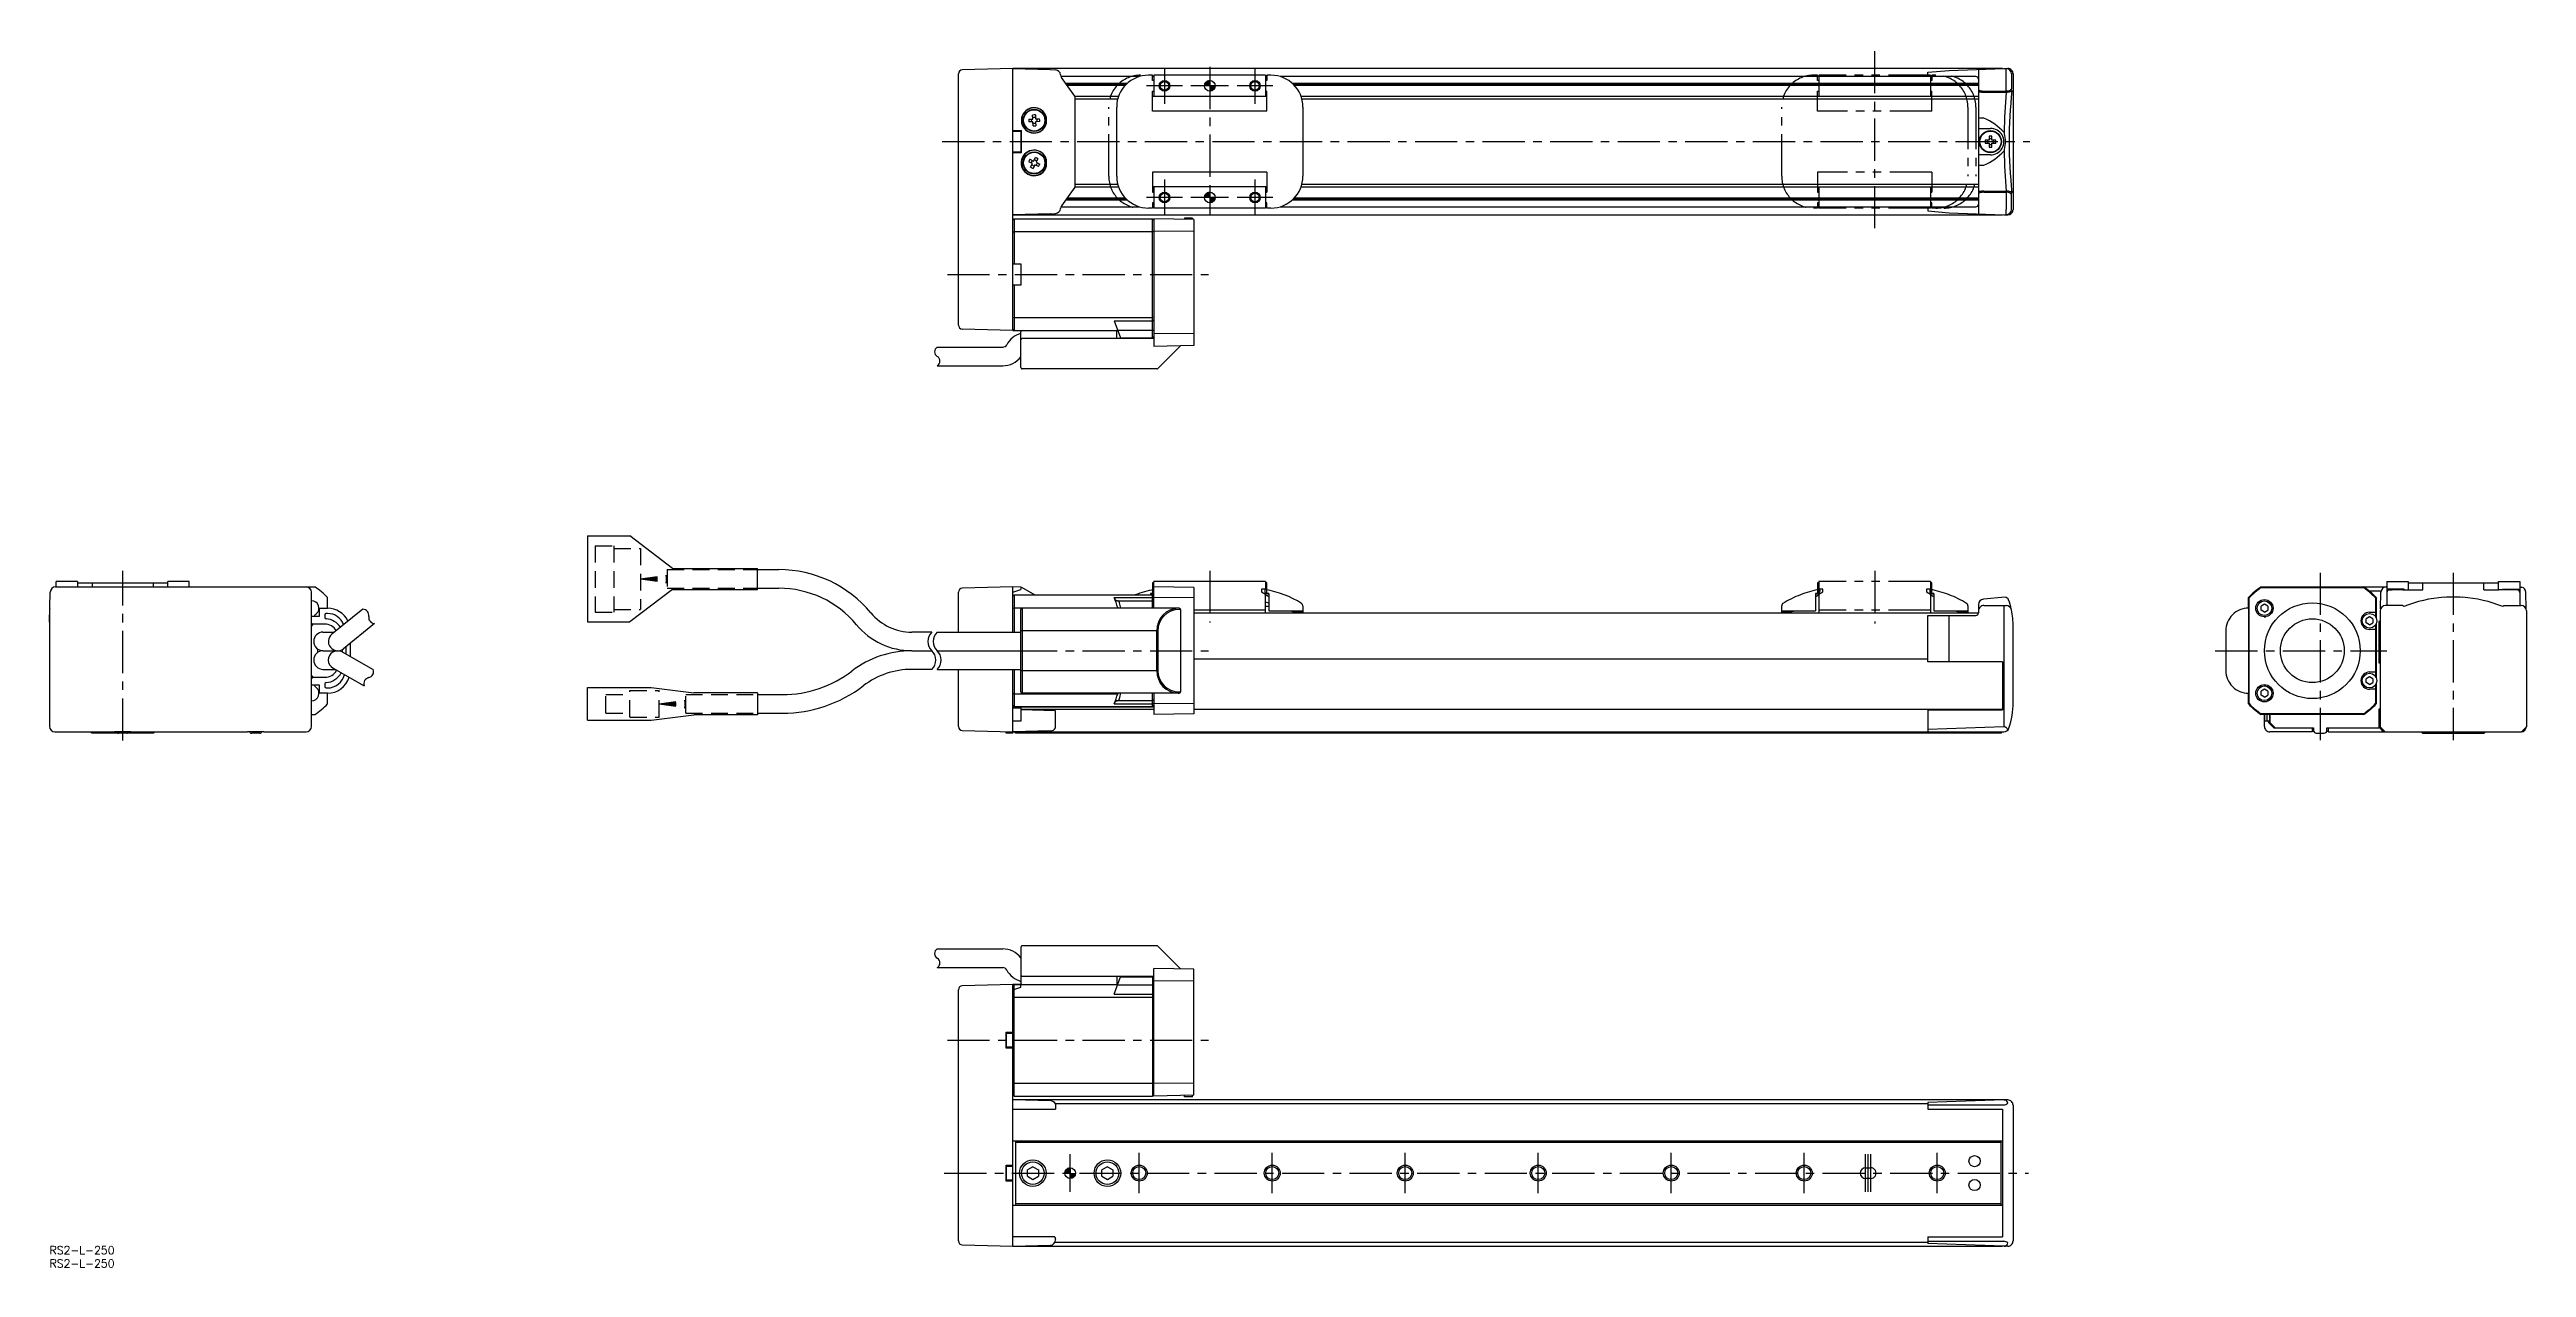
# Model space of a CAD drawing. Extents: x 0 to 931, y -8 to 450.
import ezdxf

# ---------------------------------------------------------------- set-up
doc = ezdxf.new("R2010")
doc.units = 0
doc.header["$LTSCALE"] = 0.5
for name, pattern in [('CENTER', [50.8, 31.75, -6.35, 6.35, -6.35]), ('DASHED', [19.05, 12.7, -6.35]), ('PHANTOM', [63.5, 31.75, -6.35, 6.35, -6.35, 6.35, -6.35])]:
    doc.linetypes.add(name, pattern=pattern)
for name, color, linetype in [('MSM_CENTER', 1, 'CENTER'), ('MSM_CONTINUOUS', 7, 'CONTINUOUS'), ('MSM_DASHED', 4, 'DASHED'), ('MSM_IMAGINARY', 6, 'PHANTOM'), ('MSM_NARROW', 5, 'CONTINUOUS'), ('MSM_PART_NUMBER', 7, 'CONTINUOUS')]:
    doc.layers.add(name, color=color, linetype=linetype)
doc.styles.get("Standard").update_dxf_attribs({"font": 'txt.shx', "height": 3, "bigfont": 'bigfont.shx'})

# ---------------------------------------------------------------- blocks, each defined once
blk = doc.blocks.new('*U1')
at = {"layer": 'MSM_PART_NUMBER'}
blk.add_text('RS2-L-250', height=3, dxfattribs=at).set_placement((0, -3))
blk = doc.blocks.new('*U2')
at = {"layer": 'MSM_PART_NUMBER'}
blk.add_text('RS2-L-250', height=3, dxfattribs=at).set_placement((0, -8))
blk = doc.blocks.new('*U5')
at = {"layer": 'MSM_CONTINUOUS', "linetype": 'CONTINUOUS'}
for p, q in [((383.68, 27.5), (383.68, 26.5)), ((383.68, 26.5), (383.68, 25.77)), ((384.68, 25.77), (383.68, 25.5)), ((383.68, 25.5), (383.68, 25.77)), ((385.42, 26.5), (384.68, 25.77)), ((385.68, 27.5), (385.42, 26.5))]:
    blk.add_line(p, q, dxfattribs=at)
for points in [[(383.68, 27.5), (383.68, 26.5), (385.42, 26.5)], [(383.68, 26.5), (383.68, 25.77), (384.68, 25.77)]]:
    blk.add_solid(points, dxfattribs=at)
at = {"layer": 'MSM_CONTINUOUS', "linetype": 'CONTINUOUS', "extrusion": (0, 0, -1)}
for points in [[(-383.68, 27.5), (-385.68, 27.5), (-385.42, 26.5)], [(-383.68, 26.5), (-385.42, 26.5), (-384.68, 25.77)], [(-383.68, 25.77), (-384.68, 25.77), (-383.68, 25.5)]]:
    blk.add_solid(points, dxfattribs=at)
blk = doc.blocks.new('*U6')
at = {"layer": 'MSM_CONTINUOUS', "linetype": 'CONTINUOUS'}
for p, q in [((381.95, 28.5), (381.68, 27.5)), ((382.68, 29.23), (381.95, 28.5)), ((383.68, 29.5), (382.68, 29.23)), ((383.68, 29.23), (383.68, 29.5)), ((383.68, 29.23), (383.68, 28.5)), ((383.68, 28.5), (383.68, 27.5))]:
    blk.add_line(p, q, dxfattribs=at)
for points in [[(381.95, 28.5), (381.68, 27.5), (383.68, 27.5)], [(382.68, 29.23), (381.95, 28.5), (383.68, 28.5)], [(383.68, 29.5), (382.68, 29.23), (383.68, 29.23)]]:
    blk.add_solid(points, dxfattribs=at)
at = {"layer": 'MSM_CONTINUOUS', "linetype": 'CONTINUOUS', "extrusion": (0, 0, -1)}
for points in [[(-381.95, 28.5), (-383.68, 28.5), (-383.68, 27.5)], [(-382.68, 29.23), (-383.68, 29.23), (-383.68, 28.5)]]:
    blk.add_solid(points, dxfattribs=at)
blk = doc.blocks.new('*U7')
at = {"layer": 'MSM_CONTINUOUS', "linetype": 'CONTINUOUS'}
for p, q in [((435.18, 438.21), (434.45, 437.48)), ((436.18, 438.48), (435.18, 438.21)), ((436.18, 438.21), (436.18, 438.48)), ((436.18, 438.21), (436.18, 437.48)), ((434.45, 437.48), (434.18, 436.48)), ((436.18, 437.48), (436.18, 436.48))]:
    blk.add_line(p, q, dxfattribs=at)
for points in [[(435.18, 438.21), (434.45, 437.48), (436.18, 437.48)], [(436.18, 438.48), (435.18, 438.21), (436.18, 438.21)], [(434.45, 437.48), (434.18, 436.48), (436.18, 436.48)]]:
    blk.add_solid(points, dxfattribs=at)
at = {"layer": 'MSM_CONTINUOUS', "linetype": 'CONTINUOUS', "extrusion": (0, 0, -1)}
for points in [[(-435.18, 438.21), (-436.18, 438.21), (-436.18, 437.48)], [(-434.45, 437.48), (-436.18, 437.48), (-436.18, 436.48)]]:
    blk.add_solid(points, dxfattribs=at)
blk = doc.blocks.new('*U8')
at = {"layer": 'MSM_CONTINUOUS', "linetype": 'CONTINUOUS'}
for p, q in [((436.18, 436.48), (436.18, 435.48)), ((436.18, 435.48), (436.18, 434.75)), ((437.18, 434.75), (436.18, 434.48)), ((436.18, 434.48), (436.18, 434.75)), ((437.92, 435.48), (437.18, 434.75)), ((438.18, 436.48), (437.92, 435.48))]:
    blk.add_line(p, q, dxfattribs=at)
for points in [[(436.18, 436.48), (436.18, 435.48), (437.92, 435.48)], [(436.18, 435.48), (436.18, 434.75), (437.18, 434.75)]]:
    blk.add_solid(points, dxfattribs=at)
at = {"layer": 'MSM_CONTINUOUS', "linetype": 'CONTINUOUS', "extrusion": (0, 0, -1)}
for points in [[(-436.18, 436.48), (-438.18, 436.48), (-437.92, 435.48)], [(-436.18, 435.48), (-437.92, 435.48), (-437.18, 434.75)], [(-436.18, 434.75), (-437.18, 434.75), (-436.18, 434.48)]]:
    blk.add_solid(points, dxfattribs=at)
blk = doc.blocks.new('*U9')
at = {"layer": 'MSM_CONTINUOUS', "linetype": 'CONTINUOUS'}
for p, q in [((434.45, 395.48), (434.18, 394.48)), ((435.18, 396.21), (434.45, 395.48)), ((436.18, 396.48), (435.18, 396.21)), ((436.18, 396.21), (436.18, 396.48)), ((436.18, 396.21), (436.18, 395.48)), ((436.18, 395.48), (436.18, 394.48))]:
    blk.add_line(p, q, dxfattribs=at)
for points in [[(434.45, 395.48), (434.18, 394.48), (436.18, 394.48)], [(435.18, 396.21), (434.45, 395.48), (436.18, 395.48)], [(436.18, 396.48), (435.18, 396.21), (436.18, 396.21)]]:
    blk.add_solid(points, dxfattribs=at)
at = {"layer": 'MSM_CONTINUOUS', "linetype": 'CONTINUOUS', "extrusion": (0, 0, -1)}
for points in [[(-434.45, 395.48), (-436.18, 395.48), (-436.18, 394.48)], [(-435.18, 396.21), (-436.18, 396.21), (-436.18, 395.48)]]:
    blk.add_solid(points, dxfattribs=at)
blk = doc.blocks.new('*U10')
at = {"layer": 'MSM_CONTINUOUS', "linetype": 'CONTINUOUS'}
for p, q in [((436.18, 394.48), (436.18, 393.48)), ((436.18, 393.48), (436.18, 392.75)), ((437.18, 392.75), (436.18, 392.48)), ((436.18, 392.48), (436.18, 392.75)), ((437.92, 393.48), (437.18, 392.75)), ((438.18, 394.48), (437.92, 393.48))]:
    blk.add_line(p, q, dxfattribs=at)
for points in [[(436.18, 394.48), (436.18, 393.48), (437.92, 393.48)], [(436.18, 393.48), (436.18, 392.75), (437.18, 392.75)]]:
    blk.add_solid(points, dxfattribs=at)
at = {"layer": 'MSM_CONTINUOUS', "linetype": 'CONTINUOUS', "extrusion": (0, 0, -1)}
for points in [[(-436.18, 394.48), (-438.18, 394.48), (-437.92, 393.48)], [(-436.18, 393.48), (-437.92, 393.48), (-437.18, 392.75)], [(-436.18, 392.75), (-437.18, 392.75), (-436.18, 392.48)]]:
    blk.add_solid(points, dxfattribs=at)

msp = doc.modelspace()

# ---------------------------------------------------------------- linework, layer by layer
at = {"layer": 'MSM_CENTER'}
for p, q in [((686.18, 382.88), (686.18, 450.14)), ((419.18, 443.21), (419.18, 429.75)), ((436.18, 443.56), (436.18, 387.75)), ((453.18, 443.21), (453.18, 429.75)), ((425.91, 436.48), (412.45, 436.48)), ((443.26, 436.48), (429.1, 436.48)), ((459.91, 436.48), (446.45, 436.48)), ((335.56, 415.48), (744.45, 415.48)), ((419.18, 401.21), (419.18, 387.75)), ((453.18, 401.21), (453.18, 387.75)), ((425.91, 394.48), (412.45, 394.48)), ((443.26, 394.48), (429.1, 394.48)), ((459.91, 394.48), (446.45, 394.48)), ((337.52, 365.48), (435.7, 365.48)), ((27.5, 190.2), (27.5, 253.99)), ((436.18, 253.99), (436.18, 234.66)), ((686.18, 253.99), (686.18, 234.29)), ((853.67, 253.31), (853.67, 190.31)), ((903.67, 253.31), (903.67, 190.31)), ((337.52, 223.99), (435.7, 223.99)), ((814.17, 223.99), (878.67, 223.99)), ((337.52, 77.5), (435.7, 77.5)), ((383.68, 20.42), (383.68, 34.58)), ((409.68, 19.92), (409.68, 35.08)), ((459.68, 19.92), (459.68, 35.08)), ((509.68, 19.92), (509.68, 35.08)), ((559.68, 19.92), (559.68, 35.08)), ((609.68, 19.92), (609.68, 35.08)), ((659.68, 19.92), (659.68, 35.08)), ((682.68, 20.42), (682.68, 34.58)), ((683.68, 20.42), (683.68, 34.58)), ((684.68, 20.42), (684.68, 34.58)), ((709.68, 19.92), (709.68, 35.08)), ((336.36, 27.5), (743.96, 27.5))]:
    msp.add_line(p, q, dxfattribs=at)
at = {"layer": 'MSM_CONTINUOUS'}
for p, q in [((341.68, 346.48), (341.68, 440.98)), ((362.18, 442.98), (343.14, 442.48)), ((362.18, 344.48), (362.18, 442.98)), ((362.18, 442.98), (376.14, 442.61)), ((734.18, 442.98), (362.18, 442.98)), ((376.14, 442.61), (378.22, 442.46)), ((409.76, 439.98), (380.24, 439.98)), ((385.49, 432.58), (380.44, 439.64)), ((414.68, 440.48), (413.18, 440.48)), ((414.68, 438.48), (414.68, 440.48)), ((415.18, 439.98), (414.68, 439.98)), ((415.18, 438.48), (414.68, 438.48)), ((415.18, 440.48), (415.18, 432.48)), ((457.18, 440.48), (415.18, 440.48)), ((457.18, 440.48), (457.18, 432.48)), ((457.68, 439.98), (457.18, 439.98)), ((457.68, 438.48), (457.18, 438.48)), ((459.18, 440.48), (457.68, 440.48)), ((457.68, 440.48), (457.68, 438.48)), ((724.18, 439.98), (462.61, 439.98)), ((706.18, 441.56), (714.18, 442.26)), ((706.18, 439.98), (706.18, 441.56)), ((714.18, 442.26), (734.68, 442.98)), ((725.18, 442.65), (725.18, 388.31)), ((734.18, 442.98), (734.18, 442.96)), ((734.68, 442.98), (736.18, 442.98)), ((735.58, 434.49), (735.58, 442.98)), ((737.54, 440.98), (737.54, 435.31)), ((738.18, 440.98), (738.18, 389.98)), ((405.14, 437.38), (382.05, 437.38)), ((404.71, 436.98), (382.34, 436.98)), ((404.33, 436.58), (382.63, 436.58)), ((401.87, 432.48), (385.54, 432.48)), ((385.58, 398.67), (385.58, 432.29)), ((401.56, 431.48), (385.58, 431.48)), ((401.18, 402.48), (401.18, 428.48)), ((414.68, 426.98), (414.68, 434.48)), ((414.68, 434.48), (415.18, 434.48)), ((457.68, 432.48), (414.68, 432.48)), ((457.18, 434.48), (457.68, 434.48)), ((457.68, 426.98), (457.68, 434.48)), ((725.18, 437.38), (467.23, 437.38)), ((725.18, 436.98), (467.65, 436.98)), ((725.18, 436.58), (468.04, 436.58)), ((725.18, 432.48), (470.5, 432.48)), ((725.18, 431.48), (470.8, 431.48)), ((471.18, 428.48), (471.18, 402.48)), ((727.18, 434.48), (735.45, 434.48)), ((727.18, 434.09), (735.54, 434.09)), ((735.45, 434.48), (735.58, 434.49)), ((735.63, 434.09), (735.54, 434.09)), ((362.18, 419.61), (365.44, 419.61)), ((362.18, 419.48), (365.18, 419.48)), ((365.18, 419.48), (365.31, 419.61)), ((365.18, 419.48), (365.18, 411.48)), ((365.31, 419.61), (365.31, 411.35)), ((365.44, 411.35), (365.44, 419.61)), ((368.12, 423.92), (369.65, 423.98)), ((369.69, 422.95), (368.16, 422.89)), ((369.08, 423.96), (369.12, 422.93)), ((369.65, 423.98), (369.59, 425.5)), ((370.66, 424.59), (369.63, 424.55)), ((369.74, 421.42), (369.69, 422.95)), ((369.71, 422.37), (370.74, 422.41)), ((370.62, 425.54), (370.68, 424.01)), ((370.68, 424.01), (372.21, 424.07)), ((372.24, 423.04), (370.72, 422.98)), ((370.72, 422.98), (370.77, 421.46)), ((371.29, 423), (371.25, 424.03)), ((374.71, 424.76), (374.71, 422.2)), ((457.68, 426.98), (414.68, 426.98)), ((725.18, 420.48), (729.68, 420.48)), ((365.18, 411.48), (362.18, 411.48)), ((362.18, 411.35), (365.44, 411.35)), ((365.18, 411.48), (365.31, 411.35)), ((729.68, 410.48), (725.18, 410.48)), ((729.17, 415.99), (727.64, 415.99)), ((727.64, 414.96), (729.17, 414.96)), ((728.6, 415.99), (728.6, 414.96)), ((729.17, 417.52), (729.17, 415.99)), ((730.2, 416.57), (729.17, 416.57)), ((729.17, 414.96), (729.17, 413.44)), ((729.17, 414.39), (730.2, 414.39)), ((730.2, 415.99), (730.2, 417.52)), ((731.73, 415.99), (730.2, 415.99)), ((730.2, 413.44), (730.2, 414.96)), ((730.2, 414.96), (731.73, 414.96)), ((730.77, 414.96), (730.77, 415.99)), ((369.5, 407.24), (368.12, 407.9)), ((368.57, 408.83), (369.94, 408.17)), ((368.83, 405.86), (369.5, 407.24)), ((369.43, 408.42), (368.98, 407.49)), ((369.25, 406.72), (370.17, 406.28)), ((370.42, 406.79), (369.76, 405.42)), ((369.94, 408.17), (370.61, 409.54)), ((371.12, 408.24), (370.19, 408.68)), ((371.8, 406.13), (370.42, 406.79)), ((371.54, 409.1), (370.87, 407.72)), ((370.87, 407.72), (372.25, 407.06)), ((370.94, 406.54), (371.39, 407.47)), ((374.71, 408.92), (374.71, 406.04)), ((414.68, 403.98), (414.68, 396.48)), ((457.68, 403.98), (414.68, 403.98)), ((457.68, 403.98), (457.68, 396.48)), ((385.49, 398.38), (380.44, 391.32)), ((382.05, 393.58), (405.14, 393.58)), ((382.34, 393.98), (404.71, 393.98)), ((382.63, 394.38), (404.33, 394.38)), ((385.54, 398.48), (401.87, 398.48)), ((385.58, 399.48), (401.56, 399.48)), ((457.68, 398.48), (414.68, 398.48)), ((414.68, 396.48), (415.18, 396.48)), ((415.18, 392.48), (414.68, 392.48)), ((414.68, 392.48), (414.68, 390.48)), ((415.18, 398.48), (415.18, 390.48)), ((457.18, 398.48), (457.18, 390.48)), ((457.18, 396.48), (457.68, 396.48)), ((457.68, 392.48), (457.18, 392.48)), ((457.68, 390.48), (457.68, 392.48)), ((467.23, 393.58), (725.18, 393.58)), ((467.65, 393.98), (725.18, 393.98)), ((468.04, 394.38), (725.18, 394.38)), ((470.5, 398.48), (725.18, 398.48)), ((470.8, 399.48), (725.18, 399.48)), ((727.18, 396.87), (735.54, 396.87)), ((727.18, 396.48), (735.45, 396.48)), ((735.45, 396.48), (735.58, 396.47)), ((735.63, 396.87), (735.54, 396.87)), ((735.58, 396.47), (735.58, 389.98)), ((737.54, 389.98), (737.54, 395.65)), ((376.14, 388.35), (362.18, 387.98)), ((362.18, 387.98), (734.18, 387.98)), ((362.68, 386.48), (362.18, 385.98)), ((362.68, 386.48), (414.68, 386.48)), ((362.68, 386.48), (362.68, 369.48)), ((376.14, 388.35), (378.22, 388.5)), ((380.24, 390.98), (409.76, 390.98)), ((414.68, 390.48), (413.18, 390.48)), ((414.68, 390.98), (415.18, 390.98)), ((415.18, 385.98), (414.68, 386.48)), ((414.68, 341.68), (414.68, 386.48)), ((457.18, 390.48), (415.18, 390.48)), ((430.18, 386.22), (415.18, 386.48)), ((415.18, 386.48), (415.18, 338.48)), ((429.68, 386.73), (426.68, 386.73)), ((426.68, 386.73), (426.68, 386.28)), ((429.68, 386.73), (429.68, 386.23)), ((430.18, 386.22), (430.18, 338.74)), ((457.18, 390.98), (457.68, 390.98)), ((459.18, 390.48), (457.68, 390.48)), ((462.61, 390.98), (724.18, 390.98)), ((706.18, 390.98), (706.18, 389.4)), ((706.18, 389.4), (714.18, 388.7)), ((714.18, 388.7), (734.68, 387.98)), ((734.18, 387.98), (734.18, 388)), ((734.68, 387.98), (736.18, 387.98)), ((735.58, 387.98), (735.58, 389.98)), ((362.18, 381.47), (362.68, 381.64)), ((362.68, 381.64), (414.68, 381.64)), ((415.18, 381.47), (414.68, 381.64)), ((430.18, 381.68), (415.18, 381.76)), ((362.18, 369.48), (365.18, 369.48)), ((365.18, 369.48), (365.18, 361.48)), ((365.18, 361.48), (362.18, 361.48)), ((362.68, 361.48), (362.68, 344.48)), ((362.18, 344.48), (343.14, 344.98)), ((362.18, 349.49), (362.68, 349.32)), ((362.18, 344.98), (362.68, 344.48)), ((362.68, 349.32), (414.68, 349.32)), ((400.24, 348.11), (402.58, 341.68)), ((400.24, 348.11), (414.68, 348.11)), ((401.52, 344.61), (414.68, 344.61)), ((415.18, 349.49), (414.68, 349.32)), ((414.68, 348.11), (415.18, 348.44)), ((414.68, 344.61), (415.18, 344.58)), ((333.73, 338.18), (358.32, 338.18)), ((362.18, 344.48), (401.56, 344.48)), ((365.18, 330.48), (365.18, 343.98)), ((415.18, 341.48), (365.68, 341.48)), ((401.18, 341.48), (401.18, 344.48)), ((402.58, 341.68), (414.68, 341.68)), ((413.28, 341.68), (413.28, 341.48)), ((414.68, 341.68), (415.18, 342.18)), ((430.18, 343.28), (415.18, 343.2)), ((430.18, 338.74), (415.18, 338.48)), ((425.18, 338.65), (416.66, 330.13)), ((333.73, 331.18), (358.32, 331.18)), ((416.3, 329.98), (365.68, 329.98)), ((202.18, 267.15), (218.18, 267.15)), ((202.18, 267.15), (202.18, 234.83)), ((234.18, 254.95), (218.18, 267.15)), ((234.18, 254.95), (266.18, 254.95)), ((266.18, 247.03), (266.18, 254.95)), ((266.18, 254.49), (274.16, 254.49)), ((0, 234.79), (0.29, 246.04)), ((2.29, 247.99), (99.77, 247.99)), ((2.5, 247.99), (2.5, 249.99)), ((10.5, 249.99), (2.5, 249.99)), ((10.5, 249.99), (10.5, 247.99)), ((10.5, 249.49), (44.5, 249.49)), ((16, 249.49), (16, 247.99)), ((39, 249.49), (39, 247.99)), ((52.5, 249.99), (44.5, 249.99)), ((44.5, 247.99), (44.5, 249.99)), ((52.5, 247.99), (52.5, 249.99)), ((98.5, 195.49), (98.5, 245.99)), ((104.49, 239.99), (104.49, 243.99)), ((234.18, 247.03), (218.18, 234.83)), ((234.18, 247.03), (266.18, 247.03)), ((266.18, 247.49), (274.16, 247.49)), ((341.68, 230.99), (341.68, 245.99)), ((362.18, 247.99), (343.14, 247.49)), ((365.18, 247.91), (362.18, 247.99)), ((362.18, 230.99), (362.18, 247.99)), ((362.18, 245.99), (365.18, 246.99)), ((362.18, 244.49), (362.68, 244.99)), ((362.68, 244.99), (414.68, 244.99)), ((362.68, 244.99), (362.68, 230.99)), ((365.18, 247.91), (365.34, 247.89)), ((365.18, 247.91), (365.18, 246.99)), ((365.34, 247.89), (365.44, 247.84)), ((365.44, 247.84), (370.38, 244.99)), ((400.24, 244.01), (414.68, 244.01)), ((401.56, 242.79), (414.68, 242.79)), ((413.93, 245.49), (413.93, 244.99)), ((414.68, 245.49), (413.93, 245.49)), ((415.18, 249.49), (414.68, 249.49)), ((414.68, 249.49), (414.68, 245.37)), ((414.69, 245.37), (414.68, 245.37)), ((415.18, 244.49), (414.68, 244.99)), ((414.68, 239.99), (414.68, 244.99)), ((415.18, 243.63), (414.68, 244.01)), ((414.68, 242.79), (415.18, 242.29)), ((457.18, 249.99), (415.18, 249.99)), ((415.18, 239.99), (415.18, 249.99)), ((430.18, 247.73), (415.18, 247.99)), ((415.18, 244.49), (415.18, 244.49)), ((430.18, 243.88), (415.18, 243.99)), ((430.18, 247.73), (430.18, 200.25)), ((455.68, 247.09), (455.68, 246.09)), ((457.18, 247.09), (455.68, 247.09)), ((455.68, 246.09), (457.18, 245.22)), ((456.88, 246.81), (456.88, 246.35)), ((457.18, 249.99), (457.18, 247)), ((457.68, 249.49), (457.18, 249.49)), ((457.18, 238.29), (457.18, 245.64)), ((458, 242.01), (457.18, 242.27)), ((457.68, 245.37), (457.68, 249.49)), ((458.43, 245.49), (457.68, 245.49)), ((458.43, 245.49), (458.43, 238.99)), ((735.24, 244.11), (727.01, 243.39)), ((826.94, 243.88), (826.67, 243.99)), ((826.67, 239.99), (826.67, 243.99)), ((826.94, 204.1), (826.94, 243.88)), ((831.48, 247.73), (831.4, 247.99)), ((831.4, 247.99), (878.67, 247.99)), ((831.48, 247.73), (869.87, 247.73)), ((869.87, 247.73), (869.95, 247.99)), ((871.97, 246.49), (876.53, 246.49)), ((874.41, 243.88), (874.67, 243.99)), ((874.41, 243.88), (874.41, 238.49)), ((874.67, 243.99), (874.67, 236.39)), ((876.3, 239.7), (876.47, 246.04)), ((878.67, 249.99), (886.67, 249.99)), ((878.67, 249.99), (878.67, 240.99)), ((885.17, 247.09), (878.67, 247.09)), ((879.67, 246.9), (880.67, 246.9)), ((880.67, 247.01), (884.67, 247.01)), ((880.67, 246.9), (880.67, 247.01)), ((880.67, 247.01), (880.67, 247.01)), ((884.67, 247.01), (884.67, 246.9)), ((884.67, 247.01), (884.67, 247.01)), ((884.67, 246.9), (892.17, 246.9)), ((885.17, 246.9), (885.17, 247.09)), ((886.67, 249.99), (886.67, 246.9)), ((886.67, 249.49), (920.67, 249.49)), ((892.17, 246.9), (892.17, 249.49)), ((915.17, 246.9), (915.17, 249.49)), ((915.17, 246.9), (920.67, 246.9)), ((920.67, 249.99), (928.67, 249.99)), ((920.67, 246.9), (920.67, 249.99)), ((922.67, 246.9), (920.67, 246.9)), ((922.17, 246.9), (922.17, 247.09)), ((922.17, 247.09), (928.67, 247.09)), ((922.67, 247.01), (926.67, 247.01)), ((922.67, 247.01), (922.67, 246.9)), ((922.67, 247.01), (922.67, 247.01)), ((926.67, 246.9), (926.67, 247.01)), ((926.67, 247.01), (926.67, 247.01)), ((927.67, 246.9), (926.67, 246.9)), ((928.67, 249.99), (928.67, 240.99)), ((928.67, 247.91), (929.44, 247.91)), ((931.05, 239.7), (930.88, 246.04)), ((0, 238.99), (0, 195.49)), ((98.5, 236.99), (101.49, 236.99)), ((103.5, 233.99), (98.99, 233.99)), ((101.5, 236.99), (101.5, 239.99)), ((101.5, 239.99), (104.5, 239.99)), ((103.5, 237.49), (103.5, 236.47)), ((104.5, 237.99), (104, 237.99)), ((117.81, 239.63), (106.11, 230.22)), ((122.19, 234.18), (110.49, 224.76)), ((202.18, 234.83), (218.18, 234.83)), ((362.18, 239.98), (362.68, 240.15)), ((362.68, 240.15), (401.56, 240.15)), ((365.18, 208.49), (365.18, 239.49)), ((424.5, 239.99), (365.68, 239.99)), ((365.68, 239.99), (365.68, 207.99)), ((401.56, 240.15), (401.56, 239.99)), ((425.18, 239.49), (424.66, 239.49)), ((425.18, 239.49), (425.18, 208.49)), ((457.18, 239.29), (430.18, 239.29)), ((430.18, 238.29), (725.18, 238.29)), ((457.18, 240.79), (458.43, 240.79)), ((458.43, 238.99), (471.17, 238.99)), ((471.17, 238.49), (469.68, 238.49)), ((471.17, 238.49), (471.17, 238.99)), ((471.18, 238.49), (471.17, 238.49)), ((471.18, 240.93), (471.18, 238.49)), ((706.18, 237.29), (724.18, 237.29)), ((706.18, 219.79), (706.18, 237.29)), ((714.18, 219.79), (714.18, 237.29)), ((725.18, 241.4), (725.18, 238.29)), ((727.18, 240.99), (735.58, 240.99)), ((734.68, 240.99), (734.68, 195.45)), ((738.18, 204.49), (738.18, 232.99)), ((826.84, 239.99), (826.67, 239.99)), ((826.85, 208.49), (826.85, 239.49)), ((832.67, 241.47), (831.39, 240.73)), ((831.39, 239.25), (831.39, 240.73)), ((832.67, 238.51), (831.39, 239.25)), ((832.59, 236.79), (833.24, 236.79)), ((832.59, 236.74), (832.59, 236.79)), ((833.95, 240.73), (832.67, 241.47)), ((832.67, 238.51), (833.95, 239.25)), ((833.95, 240.73), (833.95, 239.25)), ((872.17, 236.72), (870.89, 235.98)), ((870.89, 234.5), (870.89, 235.98)), ((872.17, 233.76), (870.89, 234.5)), ((872.17, 238.49), (874.47, 238.49)), ((873.45, 235.98), (872.17, 236.72)), ((872.17, 233.76), (873.45, 234.5)), ((873.45, 235.98), (873.45, 234.5)), ((874.47, 238.49), (874.47, 236.75)), ((874.47, 233.73), (874.47, 231.99)), ((874.67, 234.09), (874.67, 213.89)), ((876.17, 234.99), (875.67, 234.99)), ((875.67, 234.99), (875.67, 219.49)), ((875.7, 234.79), (876.17, 234.79)), ((876.17, 238.99), (876.17, 195.36)), ((884.67, 240.99), (878.17, 240.99)), ((885.07, 240.6), (884.67, 240.99)), ((884.67, 240.99), (884.67, 240.99)), ((885.06, 240.6), (885.07, 240.6)), ((922.28, 240.6), (922.67, 240.99)), ((922.28, 240.6), (922.28, 240.6)), ((922.67, 240.99), (922.68, 240.99)), ((922.68, 240.99), (929.17, 240.99)), ((931.17, 238.99), (931.17, 195.36)), ((100.8, 224.62), (100.8, 223.36)), ((102.8, 230.99), (107.07, 230.99)), ((102.8, 223.99), (108.3, 223.99)), ((108.5, 223.98), (108.5, 224)), ((110, 224.43), (110, 223.55)), ((110.02, 223.54), (121.72, 216.93)), ((111.5, 222.7), (111.5, 225.57)), ((113, 226.78), (113, 221.85)), ((331.73, 230.99), (324.18, 230.99)), ((324.18, 223.99), (331.73, 223.99)), ((333.73, 230.99), (365.18, 230.99)), ((333.73, 223.99), (365.18, 223.99)), ((416.66, 231.49), (365.18, 231.49)), ((416.3, 216.49), (416.3, 231.49)), ((416.66, 231.49), (416.66, 216.49)), ((818.17, 231.49), (818.17, 216.49)), ((874.47, 231.99), (872.17, 231.99)), ((874.41, 231.99), (874.41, 215.99)), ((876.11, 228.56), (875.67, 228.56)), ((875.67, 226.42), (876.11, 226.42)), ((875.7, 228.96), (876.11, 228.56)), ((875.7, 226.02), (876.11, 226.42)), ((876.11, 226.42), (876.11, 228.56)), ((102.8, 216.99), (107.38, 216.99)), ((106.58, 217.44), (118.28, 210.83)), ((331.73, 216.99), (324.18, 216.99)), ((333.73, 216.99), (365.18, 216.99)), ((341.68, 195.49), (341.68, 216.99)), ((362.18, 192.99), (362.18, 216.99)), ((362.68, 216.99), (362.68, 202.99)), ((416.66, 216.49), (365.18, 216.49)), ((430.18, 220.99), (706.18, 220.99)), ((734.18, 219.79), (706.18, 219.79)), ((734.18, 219.79), (734.18, 201.79)), ((872.17, 214.22), (870.89, 213.48)), ((872.17, 215.99), (874.47, 215.99)), ((873.45, 213.48), (872.17, 214.22)), ((874.47, 215.99), (874.47, 214.25)), ((875.67, 219.49), (876.17, 219.49)), ((876.17, 219.79), (875.87, 219.49)), ((101.49, 210.99), (98.5, 210.99)), ((98.99, 213.99), (103.5, 213.99)), ((101.5, 207.99), (101.5, 210.99)), ((104.5, 207.99), (101.5, 207.99)), ((103.5, 211.51), (103.5, 210.49)), ((104, 209.99), (104.5, 209.99)), ((104.49, 203.99), (104.49, 207.99)), ((202.18, 210.15), (226.18, 210.15)), ((202.18, 197.83), (202.18, 210.15)), ((226.18, 210.15), (242.26, 208.14)), ((266.18, 208.14), (242.26, 208.14)), ((266.18, 208.14), (266.18, 199.84)), ((266.18, 207.49), (275.52, 207.49)), ((362.18, 208), (362.68, 207.83)), ((362.68, 207.83), (401.56, 207.83)), ((424.5, 207.99), (365.68, 207.99)), ((401.56, 207.99), (401.56, 207.83)), ((414.68, 205.19), (401.56, 205.19)), ((414.68, 202.99), (414.68, 207.99)), ((415.18, 205.69), (414.68, 205.19)), ((415.18, 207.99), (415.18, 199.99)), ((424.66, 208.49), (425.18, 208.49)), ((826.67, 203.99), (826.67, 207.99)), ((826.84, 207.99), (826.68, 207.99)), ((832.67, 209.47), (831.39, 208.73)), ((831.39, 207.25), (831.39, 208.73)), ((832.67, 206.51), (831.39, 207.25)), ((832.59, 211.19), (832.59, 211.24)), ((832.59, 211.19), (833.24, 211.19)), ((833.95, 208.73), (832.67, 209.47)), ((832.67, 206.51), (833.95, 207.25)), ((833.95, 208.73), (833.95, 207.25)), ((870.89, 212), (870.89, 213.48)), ((872.17, 211.26), (870.89, 212)), ((872.17, 211.26), (873.45, 212)), ((874.47, 209.49), (872.17, 209.49)), ((873.45, 213.48), (873.45, 212)), ((874.41, 209.49), (874.41, 204.1)), ((874.47, 211.23), (874.47, 209.49)), ((874.67, 211.59), (874.67, 203.99)), ((98.5, 199.99), (99.77, 199.99)), ((202.18, 197.83), (226.18, 197.83)), ((226.18, 197.83), (242.26, 199.84)), ((266.18, 199.84), (242.26, 199.84)), ((266.18, 200.49), (275.52, 200.49)), ((362.68, 202.99), (362.18, 203.49)), ((362.18, 202.9), (415.18, 202.9)), ((362.18, 202.49), (365.18, 202.49)), ((365.18, 197.49), (362.18, 197.49)), ((362.68, 202.99), (414.68, 202.99)), ((365.18, 202.49), (365.18, 197.49)), ((365.18, 201.99), (415.18, 201.99)), ((378.18, 201.37), (365.18, 201.71)), ((378.18, 194.99), (378.18, 201.37)), ((400.24, 203.97), (414.68, 203.97)), ((414.68, 203.97), (415.18, 204.35)), ((414.68, 202.99), (415.18, 203.49)), ((430.18, 204.1), (415.18, 203.99)), ((415.18, 203.49), (415.18, 203.49)), ((430.18, 200.25), (415.18, 199.99)), ((430.18, 201.99), (734.18, 201.99)), ((706.18, 201.79), (706.18, 193.49)), ((706.18, 201.79), (734.18, 201.79)), ((826.94, 204.1), (826.67, 203.99)), ((831.48, 200.25), (831.4, 199.99)), ((869.95, 199.99), (831.4, 199.99)), ((869.87, 200.25), (831.48, 200.25)), ((832.67, 195.49), (832.67, 199.99)), ((834.67, 197.49), (832.67, 197.49)), ((832.75, 199.99), (832.75, 197.49)), ((833.67, 197.49), (833.67, 199.99)), ((834.17, 197.49), (834.17, 196.99)), ((834.24, 197.06), (834.17, 196.99)), ((836.17, 194.99), (834.17, 196.99)), ((834.24, 197.06), (834.24, 197.49)), ((834.24, 197.06), (836.24, 195.06)), ((834.67, 197.49), (834.67, 199.99)), ((834.67, 199.99), (834.67, 196.99)), ((834.67, 196.99), (836.67, 194.99)), ((869.87, 200.25), (869.95, 199.99)), ((874.41, 204.1), (874.67, 203.99)), ((875.67, 201.99), (875.67, 194.99)), ((876.17, 201.99), (875.67, 201.99)), ((876.17, 201.79), (875.97, 201.99)), ((2, 193.49), (24.45, 193.49)), ((15.5, 193.39), (15.5, 193.49)), ((15.9, 192.99), (15.5, 193.39)), ((39.1, 192.99), (15.9, 192.99)), ((24.45, 193.49), (24.5, 193.56)), ((24.5, 193.56), (30.5, 193.56)), ((30.5, 193.56), (30.55, 193.49)), ((30.55, 193.49), (74.45, 193.49)), ((39.5, 193.39), (39.1, 192.99)), ((39.5, 193.49), (39.5, 193.39)), ((74.45, 193.49), (74.5, 193.56)), ((74.5, 193.56), (80.5, 193.56)), ((79, 192.99), (76, 192.99)), ((80.5, 193.56), (80.55, 193.49)), ((80.55, 193.49), (96.5, 193.49)), ((343.14, 193.99), (362.18, 193.49)), ((359.68, 193.56), (359.58, 193.56)), ((359.68, 192.99), (359.68, 193.56)), ((362.18, 192.99), (359.68, 192.99)), ((376.31, 193.86), (362.18, 193.49)), ((362.18, 193.49), (734.7, 193.49)), ((363.18, 192.99), (363.18, 193.49)), ((363.18, 193.39), (733.68, 193.39)), ((733.68, 192.99), (363.18, 192.99)), ((376.31, 193.86), (376.33, 193.86)), ((376.33, 193.86), (376.35, 193.86)), ((734.68, 195.36), (706.18, 194.36)), ((733.68, 193.49), (733.68, 192.99)), ((734.68, 195.45), (734.68, 195.36)), ((850.63, 193.49), (834.67, 193.49)), ((836.17, 194.99), (836.24, 195.06)), ((836.17, 194.99), (851.17, 194.99)), ((836.24, 195.06), (836.61, 195.06)), ((850.63, 194.99), (850.63, 193.49)), ((850.67, 193.56), (850.63, 193.49)), ((850.67, 194.99), (850.67, 193.56)), ((851.27, 193.56), (850.67, 193.56)), ((851.17, 194.99), (851.17, 193.99)), ((852.17, 192.99), (855.17, 192.99)), ((856.67, 193.56), (856.08, 193.56)), ((856.17, 193.99), (856.17, 194.99)), ((856.17, 194.99), (876.24, 194.99)), ((856.67, 194.99), (856.67, 193.56)), ((856.72, 193.49), (856.67, 193.56)), ((856.72, 193.49), (856.72, 194.99)), ((856.72, 193.49), (929.31, 193.49)), ((875.7, 195.46), (875.92, 195.24)), ((875.92, 195.24), (876.24, 194.99)), ((876.17, 195.36), (878.04, 193.49)), ((891.67, 193.49), (891.67, 193.39)), ((892.07, 192.99), (891.67, 193.39)), ((892.07, 192.99), (915.27, 192.99)), ((915.67, 193.39), (915.27, 192.99)), ((915.67, 193.39), (915.67, 193.49)), ((931.17, 195.36), (929.31, 193.49)), ((333.73, 111.8), (358.32, 111.8)), ((365.18, 112.5), (365.18, 99)), ((416.3, 113), (365.68, 113)), ((425.18, 104.33), (416.66, 112.85)), ((333.73, 104.8), (358.32, 104.8)), ((415.18, 56.5), (415.18, 104.5)), ((430.18, 104.24), (415.18, 104.5)), ((430.18, 56.76), (430.18, 104.24)), ((341.68, 2), (341.68, 96.5)), ((362.18, 98.5), (343.14, 98)), ((362.18, 0), (362.18, 98.5)), ((365.18, 98.42), (362.18, 98.5)), ((362.18, 98.5), (401.56, 98.5)), ((362.18, 96.5), (365.18, 97.5)), ((362.18, 93.49), (362.68, 93.66)), ((362.68, 56.5), (362.68, 98.5)), ((362.68, 93.66), (414.68, 93.66)), ((365.18, 97.5), (365.18, 98.42)), ((415.18, 101.5), (365.68, 101.5)), ((400.24, 94.87), (402.58, 101.3)), ((400.24, 94.87), (414.68, 94.87)), ((401.18, 101.5), (401.18, 98.5)), ((401.52, 98.37), (414.68, 98.37)), ((402.58, 101.3), (414.68, 101.3)), ((413.28, 101.3), (413.28, 101.5)), ((414.68, 101.3), (415.18, 100.8)), ((414.68, 101.3), (414.68, 56.5)), ((414.68, 98.37), (415.18, 98.4)), ((414.68, 94.87), (415.18, 94.54)), ((415.18, 93.49), (414.68, 93.66)), ((430.18, 99.7), (415.18, 99.78)), ((359.58, 80.5), (362.18, 80.55)), ((359.58, 74.5), (359.58, 80.5)), ((359.58, 79.99), (359.68, 79.99)), ((359.68, 74.99), (359.58, 74.99)), ((362.18, 74.45), (359.58, 74.5)), ((359.68, 80.5), (359.68, 74.5)), ((362.18, 80), (359.68, 80)), ((359.68, 75), (362.18, 75)), ((362.18, 61.51), (362.68, 61.34)), ((362.68, 56.5), (362.18, 57)), ((362.68, 61.34), (414.68, 61.34)), ((362.68, 56.5), (414.68, 56.5)), ((415.18, 61.51), (414.68, 61.34)), ((415.18, 57), (414.68, 56.5)), ((430.18, 61.3), (415.18, 61.22)), ((430.18, 56.76), (415.18, 56.5)), ((426.68, 56.25), (426.68, 56.7)), ((429.68, 56.25), (426.68, 56.25)), ((429.68, 56.25), (429.68, 56.75)), ((736.18, 55), (362.18, 55)), ((376.44, 54.63), (362.18, 55)), ((362.18, 51.5), (378.18, 51.5)), ((706.18, 53.5), (378.18, 53.5)), ((378.18, 53.5), (378.18, 51.5)), ((734.68, 55), (706.18, 54)), ((706.18, 54), (706.18, 51.5)), ((706.18, 53.13), (734.7, 53.13)), ((706.18, 51.5), (734.18, 51.5)), ((734.18, 54.98), (734.18, 55)), ((734.18, 51.5), (734.18, 3.5)), ((738.18, 53), (738.18, 2)), ((734.18, 39.5), (362.18, 39.5)), ((363.18, 39.5), (363.18, 15.5)), ((363.18, 39.1), (733.68, 39.1)), ((733.68, 15.5), (733.68, 39.5)), ((359.58, 30.5), (362.18, 30.55)), ((359.58, 24.5), (359.58, 30.5)), ((359.68, 30.5), (359.68, 24.5)), ((362.18, 30), (359.68, 30)), ((369.68, 29.86), (367.64, 28.68)), ((367.64, 26.32), (367.64, 28.68)), ((369.68, 29.86), (371.73, 28.68)), ((371.73, 28.68), (371.73, 26.32)), ((397.68, 29.86), (395.64, 28.68)), ((395.64, 26.32), (395.64, 28.68)), ((397.68, 29.86), (399.73, 28.68)), ((399.73, 28.68), (399.73, 26.32)), ((682.68, 29.5), (684.68, 29.5)), ((362.18, 24.45), (359.58, 24.5)), ((359.68, 25), (362.18, 25)), ((367.64, 26.32), (369.68, 25.14)), ((369.68, 25.14), (371.73, 26.32)), ((395.64, 26.32), (397.68, 25.14)), ((397.68, 25.14), (399.73, 26.32)), ((684.68, 25.5), (682.68, 25.5)), ((362.18, 15.5), (734.18, 15.5)), ((733.68, 15.9), (363.18, 15.9)), ((343.14, 0.5), (362.18, 0)), ((377.99, 3.5), (362.18, 3.5)), ((362.18, 0), (376.24, 0.37)), ((362.18, 0), (734.18, 0)), ((377.99, 3.5), (378.18, 2.63)), ((377.99, 1.5), (706.18, 1.5)), ((378.18, 2.37), (378.18, 2.63)), ((706.18, 3.5), (734.18, 3.5)), ((706.18, 3.5), (706.18, 1)), ((706.18, 1.87), (734.7, 1.87)), ((734.68, 0), (706.18, 1)), ((734.18, 0.02), (734.18, 0)), ((736.18, 0), (734.68, 0))]:
    msp.add_line(p, q, dxfattribs=at)
for centre, radius in [((419.18, 436.48), 1.62), ((436.18, 436.48), 2), ((453.18, 436.48), 1.62), ((370.18, 423.48), 4.15), ((370.18, 423.48), 4), ((729.68, 415.48), 4.15), ((729.68, 415.48), 4), ((370.18, 407.48), 4.15), ((370.18, 407.48), 4), ((419.18, 394.48), 1.62), ((436.18, 394.48), 2), ((453.18, 394.48), 1.62), ((832.67, 239.99), 3.25), ((832.67, 239.99), 2.75), ((850.67, 223.99), 18), ((850.67, 223.99), 12), ((872.17, 235.24), 2.75), ((872.17, 212.74), 2.75), ((832.67, 207.99), 3.25), ((832.67, 207.99), 2.75), ((369.68, 27.5), 5), ((369.68, 27.5), 4.25), ((383.68, 27.5), 2), ((397.68, 27.5), 5), ((397.68, 27.5), 4.25), ((409.68, 27.5), 2.46), ((459.68, 27.5), 2.46), ((509.68, 27.5), 2.46), ((559.68, 27.5), 2.46), ((609.68, 27.5), 2.46), ((659.68, 27.5), 2.46), ((709.68, 27.5), 2.46), ((723.68, 32), 2.1), ((723.68, 23), 2.1)]:
    msp.add_circle(centre, radius, dxfattribs=at)
for centre, radius, start, end in [((343.18, 440.98), 1.5, 91.50001, 180), ((378.08, 440.47), 2, 4.82122, 85.87436), ((382.07, 440.81), 2, 184.82122, 215.53767), ((413.18, 428.48), 12, 90.00165, 179.99837), ((459.18, 428.48), 12, 0, 90), ((724.18, 438.98), 1, 0.0006, 90.00036), ((735.56, 441), 1.98, 359.42115, 89.40947), ((736.18, 440.98), 2, 359.99895, 90.0003), ((385.08, 432.29), 0.5, 0, 35.53885), ((725.61, 435.32), 0.43, 182.07701, 224.03922), ((725.67, 434.84), 0.57, 211.13326, 258.3967), ((726.12, 435.79), 1.12, 223.33912, 245.34543), ((727.07, 440.08), 6, 255.38071, 271.07572), ((727.12, 438.27), 3.79, 247.18821, 270.94772), ((1001.82, 411.52), 267.15, 175.15247, 178.4035), ((706.18, 427.89), 30, 11.91555, 12.68121), ((735.34, 438.31), 3.83, 273.62204, 298.21069), ((735.4, 441.05), 6.97, 271.84815, 285.05756), ((950.3, 413.3), 213.67, 174.29115, 179.41575), ((736.68, 435.8), 0.987, 298.00532, 329.81161), ((736.95, 435.49), 1.2, 282.82981, 308.43831), ((709.91, 429.29), 28.27, 10.72701, 12.28445), ((370.38, 423.48), 5.04, 168.91531, 191.08292), ((370.11, 423.48), 4.77, 15.61301, 168.29256), ((370.11, 423.48), 4.77, 191.70579, 344.38704), ((370.18, 423.48), 4.71, 15.84269, 344.15731), ((390.61, 424.22), 22.49, 180.7757, 183.3996), ((370.93, 403.04), 22.5, 90.77597, 93.39933), ((369.44, 443.92), 22.5, 270.77642, 273.39929), ((349.75, 422.74), 22.5, 0.77598, 3.39932), ((725.34, 424.04), 0.196, 97.92801, 140.34089), ((726.88, 413.27), 11.08, 89.31033, 98.13923), ((727, 423.94), 0.411, 63.91223, 89.1127), ((718.44, 403.84), 22.26, 42.79173, 66.8736), ((729.68, 415.48), 5, 269.99997, 90.00003), ((370.18, 407.48), 4.75, 17.65482, 342.34518), ((370.11, 407.48), 4.82, 17.39898, 165.90952), ((718.44, 427.12), 22.26, 293.12637, 317.2083), ((750.16, 415.48), 22.52, 178.68986, 181.31014), ((729.68, 395.02), 22.51, 88.68894, 91.31106), ((729.68, 435.93), 22.5, 268.6882, 271.3118), ((709.17, 415.48), 22.56, 358.69207, 1.30793), ((733.66, 418.16), 1.37, 13.28505, 35.30969), ((733.66, 412.8), 1.37, 324.69031, 346.71495), ((1001.82, 419.44), 267.15, 181.5965, 184.84753), ((722.66, 415.75), 12.63, 358.75547, 12.46484), ((722.66, 415.21), 12.63, 347.53516, 1.24453), ((950.3, 417.66), 213.67, 180.58425, 185.70885), ((369.99, 407.48), 4.71, 165.57215, 194.4293), ((370.11, 407.48), 4.82, 194.09176, 342.60101), ((388.59, 398.59), 22.49, 152.92126, 155.54538), ((379.07, 425.9), 22.5, 242.92186, 245.54505), ((361.29, 389.06), 22.5, 62.922, 65.5451), ((351.77, 416.37), 22.49, 332.92154, 335.54537), ((413.18, 402.48), 12, 180, 270), ((459.18, 402.48), 12, 270, 0), ((725.34, 406.92), 0.196, 219.65911, 262.07199), ((726.88, 417.69), 11.08, 261.86077, 270.68967), ((727, 407.02), 0.411, 270.8873, 296.08777), ((382.07, 390.15), 2, 144.46233, 175.17875), ((385.08, 398.67), 0.5, 324.46136, 0), ((724.18, 391.98), 1, 269.99961, 359.99954), ((725.67, 396.12), 0.57, 101.6033, 148.86674), ((725.61, 395.64), 0.43, 135.96078, 177.92299), ((726.12, 395.17), 1.12, 114.65457, 136.66088), ((727.07, 390.88), 6, 88.92428, 104.61929), ((727.12, 392.69), 3.79, 89.05228, 112.81179), ((706.18, 403.07), 30, 347.31879, 348.08445), ((735.34, 392.65), 3.83, 61.78931, 86.37796), ((735.4, 389.91), 6.97, 74.94244, 88.15185), ((736.68, 395.16), 0.987, 30.18839, 61.99468), ((736.95, 395.47), 1.2, 51.56169, 77.17019), ((709.89, 401.67), 28.3, 347.71471, 349.27093), ((378.08, 390.49), 2, 274.1257, 355.17875), ((735.56, 389.96), 1.98, 270.59053, 0.57885), ((736.18, 389.98), 2, 269.9997, 0.00094), ((343.18, 346.48), 1.5, 180, 268.5), ((358.32, 339.93), 1.75, 270, 331.56327), ((367.55, 334.93), 8.75, 105.69386, 151.56327), ((365.68, 343.98), 0.5, 90.0009, 179.9991), ((365.68, 340.98), 0.5, 89.99875, 180.0004), ((358.32, 339.93), 8.75, 270, 321.69401), ((365.68, 330.48), 0.5, 180.00006, 270.00079), ((416.3, 330.48), 0.5, 269.99897, 314.99964), ((274.16, 209.49), 45, 39.6772, 90), ((2.29, 245.99), 2, 90, 178.5), ((96.5, 245.99), 2, 0, 90), ((98.49, 239.99), 2.8, 309.86834, 89.7953), ((83.49, 223.99), 29, 43.60282, 55.85158), ((274.16, 209.49), 38, 39.6772, 90), ((343.18, 245.99), 1.5, 91.5, 180), ((369.71, 231.37), 33.04, 15.40903, 22.47573), ((402.88, 245), 2.82, 200.7322, 223.60345), ((401.46, 243.62), 0.832, 222.09477, 274.3285), ((401.55, 242.31), 0.481, 39.35114, 93.78461), ((400.6, 241.44), 1.77, 18.8255, 41.38717), ((422.57, 207.69), 40, 100.63993, 111.15902), ((422.57, 207.69), 38.5, 101.0596, 102.96158), ((414.48, 246.35), 1, 281.81165, 314.427), ((434.51, 202.35), 46.71, 114.44671, 114.80286), ((457.08, 246.81), 0.2, 79.45244, 180), ((457.88, 246.35), 1, 180, 258.18835), ((449.8, 207.69), 40, 58.48619, 79.45244), ((449.8, 207.69), 38.5, 77.03842, 78.9404), ((437.85, 202.35), 46.71, 63.85729, 65.55329), ((727.19, 241.4), 2, 95.0357, 179.96425), ((734.61, 241.83), 2.36, 54.07659, 74.46885), ((734.7, 242.17), 2.04, 27.98316, 50.56113), ((706.99, 233.03), 31.19, 12.12182, 18.88572), ((847.67, 223.99), 29, 124.14842, 136.39718), ((847.67, 223.99), 28.74, 124.30843, 136.18878), ((853.67, 223.99), 28.74, 43.81122, 55.69157), ((853.67, 223.99), 29, 43.60282, 55.85158), ((878.47, 245.99), 2, 89.99243, 178.50757), ((879.67, 245.9), 1, 90, 180), ((903.56, 194.69), 49.5, 93.89723, 111.94317), ((903.67, 108.67), 135.44, 88.52858, 91.47142), ((903.79, 194.69), 49.5, 68.05683, 86.10277), ((927.67, 245.9), 1, 0, 90), ((928.88, 245.99), 2, 1.49211, 73.86369), ((2, 238.99), 2, 159.35397, 180), ((98.99, 234.49), 0.5, 191.47892, 270), ((99.49, 232.99), 1, 90, 171.88998), ((103.49, 234), 5, 129.86834, 143.32106), ((104, 237.49), 0.5, 90, 180), ((104, 236.47), 0.5, 180, 266.17745), ((103.5, 228.99), 5, 31.0292, 90), ((103.5, 228.99), 7, 33.2628, 86.17745), ((104.5, 231.49), 8.5, 25.2182, 90), ((104.5, 231.49), 6.5, 20.91024, 90), ((324.18, 250.99), 27, 219.6772, 270), ((324.18, 250.99), 20, 219.6772, 270), ((365.68, 239.49), 0.5, 90, 180), ((396.62, 240.1), 5.96, 358.95036, 18.74327), ((424.56, 231.73), 8.26, 91.78832, 181.68309), ((424.66, 231.49), 8, 90, 180), ((424.48, 239.09), 0.904, 56.9115, 90.9789), ((424.74, 239.47), 0.44, 2.89726, 58.7091), ((457.68, 241.05), 1, 41.40962, 71.84467), ((469.68, 248.49), 10, 251.80513, 270), ((470.18, 240.93), 1, 0, 58.48619), ((724.18, 238.29), 1, 269.99925, 359.99968), ((727.18, 238.99), 2, 89.99957, 180.00032), ((735.58, 238.99), 2, 11.5361, 90.00083), ((706.19, 232.99), 32, 359.99971, 11.53725), ((826.67, 231.49), 8.5, 89.96474, 180), ((821.86, 239.61), 4.99, 358.56437, 4.31404), ((872.17, 235.24), 3.25, 90, 270), ((878.17, 238.99), 2, 90, 180), ((929.17, 238.99), 2, 0, 90), ((102.8, 227.49), 3.5, 90, 270), ((102.8, 220.49), 3.5, 90, 270), ((108.3, 227.49), 3.5, 128.81734, 308.81734), ((108.3, 220.49), 3.5, 60.53898, 240.53898), ((324.18, 186.99), 37, 90, 127.46265), ((99.49, 214.99), 1, 188.11002, 270), ((103.5, 218.99), 5, 270, 332.45102), ((103.5, 218.99), 7, 273.82255, 331.9046), ((104.5, 216.49), 6.5, 270, 347.09067), ((275.52, 250.49), 43, 270, 307.46265), ((324.18, 186.99), 30, 90, 127.46265), ((424.56, 216.25), 8.26, 178.31691, 268.21168), ((424.66, 216.49), 8, 180, 270), ((826.67, 216.49), 8.5, 180, 270.03526), ((872.17, 212.74), 3.25, 90, 270), ((98.99, 213.49), 0.5, 90, 168.52108), ((98.49, 207.99), 2.8, 270.2047, 50.13166), ((103.49, 213.98), 5, 216.67894, 230.13166), ((104, 211.51), 0.5, 93.82255, 180), ((104, 210.49), 0.5, 180, 270), ((104.5, 216.49), 8.5, 270, 343.12174), ((275.52, 250.49), 50, 270, 307.46265), ((365.68, 208.49), 0.5, 180, 270), ((369.71, 216.61), 33.04, 337.52427, 344.59097), ((402.88, 202.98), 2.82, 136.39655, 159.2678), ((401.46, 204.36), 0.832, 85.6715, 137.90523), ((401.55, 205.67), 0.481, 266.21539, 320.64886), ((400.6, 206.54), 1.77, 318.61283, 341.1745), ((396.62, 207.88), 5.96, 341.25673, 1.04964), ((424.48, 208.89), 0.904, 269.0211, 303.0885), ((424.74, 208.51), 0.44, 301.2909, 357.10274), ((821.86, 208.37), 4.99, 355.68599, 1.43569), ((83.49, 223.99), 29, 304.14842, 316.39718), ((708.18, 204.49), 30, 341.25051, 0.00019), ((847.67, 223.99), 29, 223.60282, 235.85158), ((847.67, 223.99), 28.74, 223.81122, 235.69157), ((853.67, 223.99), 28.74, 304.30843, 316.18878), ((853.67, 223.99), 29, 304.14842, 316.39718), ((2, 195.49), 2, 180, 270), ((26, 193.99), 1, 205.58925, 270), ((29, 193.99), 1, 270, 334.41075), ((76, 193.99), 1, 205.58925, 270), ((79, 193.99), 1, 270, 334.41075), ((96.5, 195.49), 2, 270, 0), ((343.18, 195.49), 1.5, 180, 268.5), ((376.26, 196.06), 2.21, 270.76154, 330.84504), ((734.71, 193.69), 1.67, 54.44946, 93.0453), ((734.7, 195.49), 2, 270, 341.25051), ((734.93, 194.05), 1.24, 3.94231, 63.63634), ((834.67, 195.49), 2, 179.99469, 270.00542), ((852.17, 193.99), 1, 180, 270), ((855.17, 193.99), 1, 270, 0), ((878.17, 195.49), 2, 194.45559, 270.00767), ((929.17, 195.49), 2, 270.05534, 358.76502), ((358.32, 103.05), 8.75, 38.30599, 90), ((365.68, 112.5), 0.5, 89.99921, 179.99994), ((416.3, 112.5), 0.5, 45.00036, 90.00103), ((358.32, 103.05), 1.75, 28.43673, 90), ((367.55, 108.05), 8.75, 208.43673, 254.30614), ((343.18, 96.5), 1.5, 91.5, 180), ((365.68, 102), 0.5, 179.9996, 270.00125), ((365.68, 99), 0.5, 180.0009, 269.9991), ((376.38, 52.63), 2, 25.86186, 88.50412), ((734.67, 53.08), 1.92, 73.88317, 89.7557), ((734.7, 55.13), 2, 270.00042, 317.48067), ((734.89, 53.68), 1.28, 4.58466, 75.88551), ((736.18, 53), 2, 359.99895, 90.0003), ((682.68, 27.5), 2, 90.00075, 269.99925), ((684.68, 27.5), 2, 269.99989, 90.00011), ((343.18, 2), 1.5, 180, 268.49999), ((376.18, 2.37), 2, 271.49996, 359.99986), ((734.67, 1.92), 1.92, 270.2443, 286.11683), ((734.7, -0.13), 2, 42.51922, 89.99969), ((734.89, 1.32), 1.28, 284.11449, 355.41534), ((736.18, 2), 2, 269.9997, 0.00105)]:
    msp.add_arc(centre, radius, start, end, dxfattribs=at)
at = {"layer": 'MSM_DASHED'}
for p, q in [((205.18, 263.49), (212.18, 263.49)), ((205.18, 263.49), (205.18, 238.49)), ((212.18, 263.49), (212.18, 238.49)), ((212.18, 262.49), (222.18, 262.49)), ((222.18, 262.49), (222.18, 239.53)), ((222.18, 250.99), (232.18, 252.4)), ((222.18, 250.99), (232.18, 252.04)), ((222.18, 250.99), (232.18, 251.69)), ((232.18, 254.49), (232.18, 247.49)), ((232.18, 254.49), (266.18, 254.49)), ((222.18, 250.99), (232.18, 251.34)), ((222.18, 250.99), (232.18, 250.99)), ((222.18, 250.99), (232.18, 249.58)), ((222.18, 250.99), (232.18, 250.64)), ((222.18, 250.99), (232.18, 249.94)), ((222.18, 250.99), (232.18, 250.29)), ((222.18, 250.99), (232.18, 250.99)), ((232.18, 247.49), (266.18, 247.49)), ((205.18, 238.49), (212.18, 238.49)), ((212.18, 239.49), (222.18, 239.49)), ((209.18, 207.49), (218.18, 207.49)), ((209.18, 200.49), (209.18, 207.49)), ((218.18, 198.99), (218.18, 208.99)), ((218.18, 208.99), (229.18, 208.99)), ((229.18, 198.99), (229.18, 208.99)), ((229.18, 203.99), (239.18, 205.4)), ((229.18, 203.99), (239.18, 205.04)), ((239.18, 200.49), (239.18, 207.49)), ((239.18, 207.49), (266.18, 207.49)), ((209.18, 200.49), (218.18, 200.49)), ((218.18, 198.99), (229.18, 198.99)), ((229.18, 203.99), (239.18, 204.69)), ((229.18, 203.99), (239.18, 204.34)), ((229.18, 203.99), (239.18, 202.94)), ((229.18, 203.99), (239.18, 203.99)), ((229.18, 203.99), (239.18, 203.29)), ((229.18, 203.99), (239.18, 203.64)), ((229.18, 203.99), (239.18, 202.58)), ((229.18, 203.99), (239.18, 203.99)), ((239.18, 200.49), (266.18, 200.49))]:
    msp.add_line(p, q, dxfattribs=at)
at = {"layer": 'MSM_IMAGINARY'}
for p, q in [((664.68, 440.48), (663.18, 440.48)), ((664.68, 438.48), (664.68, 440.48)), ((665.18, 438.48), (664.68, 438.48)), ((707.18, 440.48), (665.18, 440.48)), ((665.18, 440.48), (665.18, 432.48)), ((707.18, 440.48), (707.18, 432.48)), ((707.68, 438.48), (707.18, 438.48)), ((707.68, 440.48), (707.68, 438.48)), ((709.18, 440.48), (707.68, 440.48)), ((398.18, 402.48), (398.18, 428.48)), ((651.18, 402.48), (651.18, 428.48)), ((664.68, 426.98), (664.68, 434.48)), ((664.68, 434.48), (665.18, 434.48)), ((707.18, 434.48), (707.68, 434.48)), ((707.68, 426.98), (707.68, 434.48)), ((721.18, 428.48), (721.18, 402.48)), ((724.18, 428.48), (724.18, 402.48)), ((707.68, 426.98), (664.68, 426.98)), ((664.68, 403.98), (664.68, 396.48)), ((707.68, 403.98), (664.68, 403.98)), ((707.68, 403.98), (707.68, 396.48)), ((664.68, 396.48), (665.18, 396.48)), ((664.68, 392.48), (664.68, 390.48)), ((665.18, 392.48), (664.68, 392.48)), ((665.18, 398.48), (665.18, 390.48)), ((707.18, 398.48), (707.18, 390.48)), ((707.18, 396.48), (707.68, 396.48)), ((707.68, 392.48), (707.18, 392.48)), ((707.68, 390.48), (707.68, 392.48)), ((664.68, 390.48), (663.18, 390.48)), ((707.18, 390.48), (665.18, 390.48)), ((709.18, 390.48), (707.68, 390.48)), ((664.68, 245.49), (663.93, 245.49)), ((663.93, 245.49), (663.93, 238.99)), ((664.68, 249.49), (664.68, 245.37)), ((665.18, 249.49), (664.68, 249.49)), ((665.18, 249.99), (665.18, 238.29)), ((707.18, 249.99), (665.18, 249.99)), ((666.68, 247.09), (665.18, 247.09)), ((665.18, 245.22), (666.68, 246.09)), ((665.48, 246.81), (665.48, 246.35)), ((666.68, 246.09), (666.68, 247.09)), ((707.18, 247.09), (705.68, 247.09)), ((705.68, 247.09), (705.68, 246.09)), ((705.68, 246.09), (707.18, 245.22)), ((706.88, 246.81), (706.88, 246.35)), ((707.18, 249.99), (707.18, 238.29)), ((707.68, 249.49), (707.18, 249.49)), ((707.68, 245.37), (707.68, 249.49)), ((708.43, 245.49), (707.68, 245.49)), ((708.43, 245.49), (708.43, 238.99)), ((651.18, 238.49), (651.18, 240.93)), ((651.19, 238.49), (651.18, 238.49)), ((651.19, 238.99), (663.93, 238.99)), ((651.19, 238.49), (651.19, 238.99)), ((651.19, 238.49), (652.68, 238.49)), ((707.18, 239.29), (665.18, 239.29)), ((708.43, 238.99), (721.17, 238.99)), ((721.17, 238.49), (719.68, 238.49)), ((721.17, 238.49), (721.17, 238.99)), ((721.18, 238.49), (721.17, 238.49)), ((721.18, 240.93), (721.18, 238.49))]:
    msp.add_line(p, q, dxfattribs=at)
for centre, radius, start, end in [((410.18, 428.48), 12, 90.00165, 179.99837), ((663.18, 428.48), 12, 90, 180), ((709.18, 428.48), 12, 0, 90), ((712.18, 428.48), 12, 0, 90), ((410.18, 402.48), 12, 180, 270), ((663.18, 402.48), 12, 180, 270), ((709.18, 402.48), 12, 270, 0), ((712.18, 402.48), 12, 270, 0), ((672.57, 207.69), 40, 100.54756, 121.51381), ((672.57, 207.69), 38.5, 101.0596, 102.96158), ((684.51, 202.35), 46.71, 114.44671, 116.14271), ((664.48, 246.35), 1, 281.81165, 0), ((665.28, 246.81), 0.2, 0, 100.54756), ((707.08, 246.81), 0.2, 79.45244, 180), ((707.88, 246.35), 1, 180, 258.18835), ((699.8, 207.69), 40, 58.48619, 79.45244), ((699.8, 207.69), 38.5, 77.03842, 78.9404), ((687.85, 202.35), 46.71, 63.85729, 65.55329), ((652.18, 240.93), 1, 121.51381, 180), ((652.68, 248.49), 10, 270, 288.19487), ((719.68, 248.49), 10, 251.80513, 270), ((720.18, 240.93), 1, 0, 58.48619)]:
    msp.add_arc(centre, radius, start, end, dxfattribs=at)
at = {"layer": 'MSM_NARROW'}
for centre, radius in [((419.18, 436.48), 2), ((453.18, 436.48), 2), ((419.18, 394.48), 2), ((453.18, 394.48), 2), ((409.68, 27.5), 3), ((459.68, 27.5), 3), ((509.68, 27.5), 3), ((559.68, 27.5), 3), ((609.68, 27.5), 3), ((659.68, 27.5), 3), ((709.68, 27.5), 3)]:
    msp.add_circle(centre, radius, dxfattribs=at)
for centre, radius, start, end in [((334.76, 336.43), 2.03, 120.51024, 239.48976), ((332.7, 332.93), 2.03, 300.51024, 59.48976), ((117.67, 237.28), 2.36, 350.89236, 86.74232), ((122.33, 236.53), 2.36, 170.89236, 266.74232), ((335.06, 227.49), 4.83, 133.60282, 226.39718), ((328.39, 220.49), 4.83, 313.60282, 46.39718), ((337.06, 227.49), 4.83, 133.60282, 226.39718), ((330.39, 220.49), 4.83, 313.60282, 46.39718), ((119.49, 216.18), 2.35, 282.50421, 18.57376), ((120.52, 211.58), 2.36, 102.7346, 198.34336), ((334.76, 110.05), 2.03, 120.51024, 239.48976), ((332.7, 106.55), 2.03, 300.51024, 59.48976)]:
    msp.add_arc(centre, radius, start, end, dxfattribs=at)

# ---------------------------------------------------------------- block references
at = {"layer": 'MSM_CONTINUOUS', "linetype": 'CONTINUOUS'}
for name in ['*U7', '*U8', '*U9', '*U10', '*U6', '*U5']:
    msp.add_blockref(name, (0, 0), dxfattribs=at)
at = {"layer": 'MSM_CONTINUOUS'}
for name in ['*U1', '*U2']:
    msp.add_blockref(name, (0, 0), dxfattribs=at)

doc.saveas('drawing.dxf')
